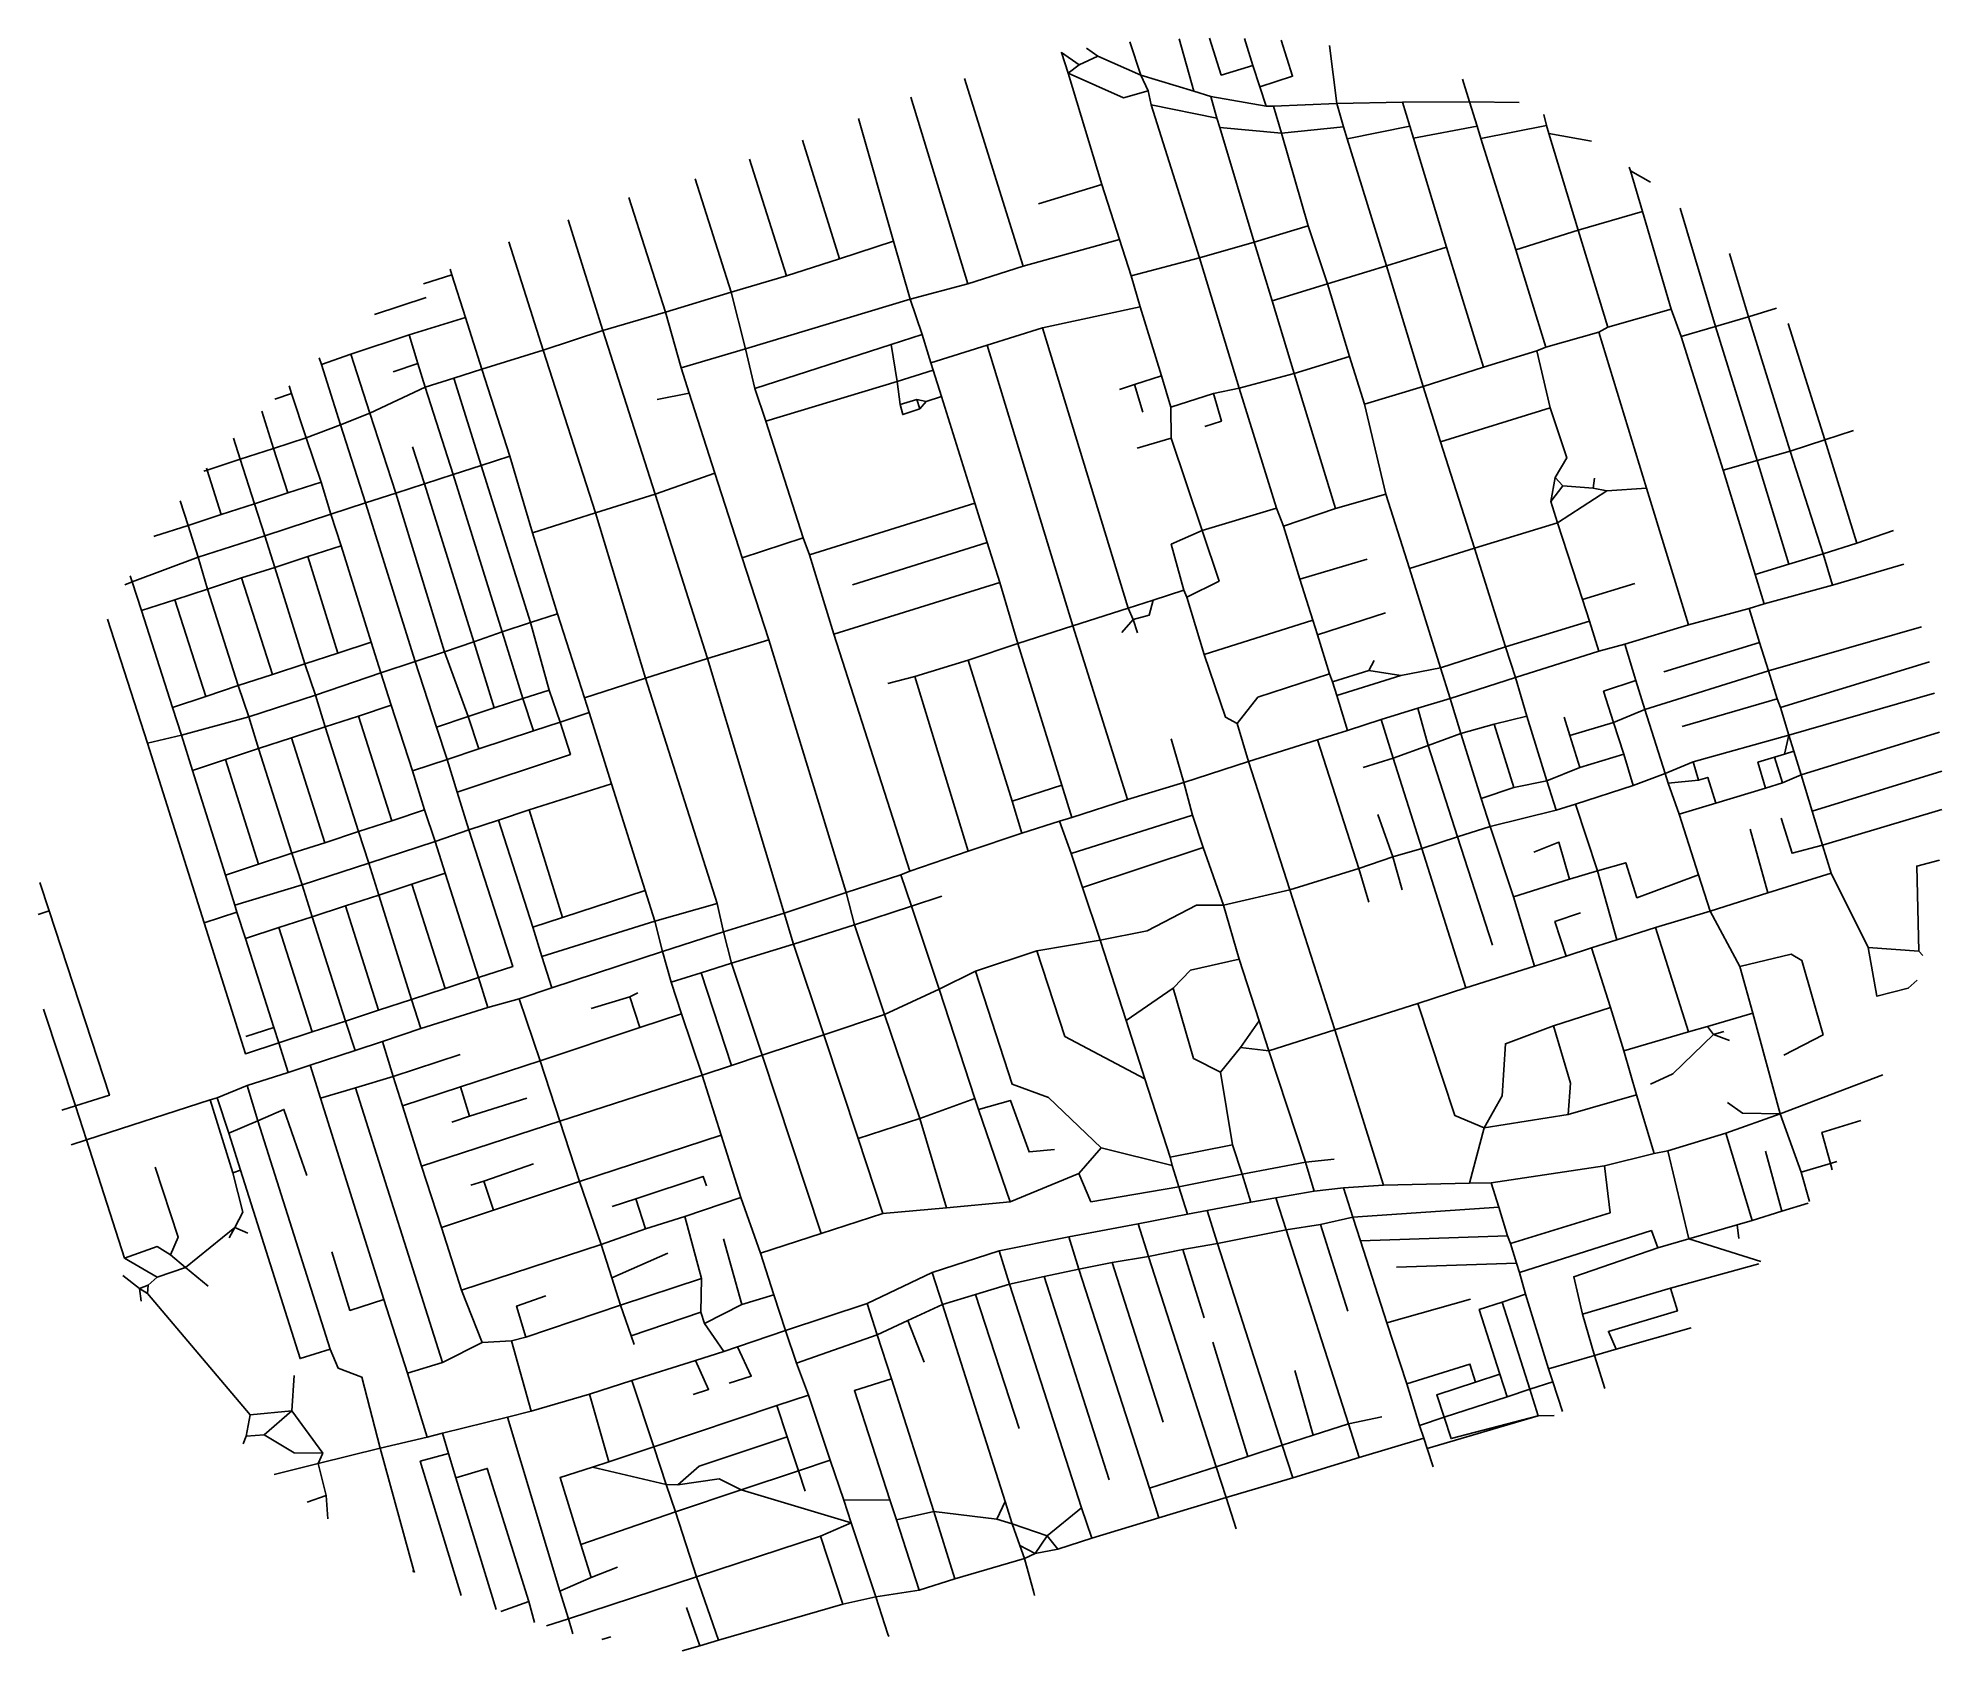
# Model space of a CAD drawing. Header units: metres. Extents: x 624596 to 627349, y 4836272 to 4838602.
import ezdxf

# ---------------------------------------------------------------- set-up
doc = ezdxf.new("R2010")
doc.units = ezdxf.units.M

msp = doc.modelspace()

# ---------------------------------------------------------------- linework, layer by layer
at = {"layer": 'ROADS'}
for points in [[(626267.1, 4838525.6), (626245.9, 4838601.1)], [(626289.9, 4838602.1), (626306.7, 4838548.6), (626352.5, 4838562.5)], [(626352.5, 4838562.5), (626340.6, 4838601.5)], [(626362.7, 4838531.7), (626409.9, 4838547.1), (626393.5, 4838599.3)], [(626075.9, 4838581.5), (626075.8, 4838581.8)], [(626085.4, 4838551.3), (626075.9, 4838581.5)], [(626101.6, 4838563.4), (626075.9, 4838581.5)], [(626101.6, 4838563.4), (626128.6, 4838576)], [(626128.6, 4838576), (626112.1, 4838587.7)], [(626190.6, 4838548.7), (626128.6, 4838576)], [(626190.6, 4838548.7), (626174.8, 4838596.7)], [(626474.1, 4838507.5), (626463.5, 4838591.4)], [(626020.5, 4838272.5), (625935.5, 4838543.7)], [(626085.4, 4838551.3), (626101.6, 4838563.4)], [(626134.2, 4838390.5), (626085.4, 4838551.3)], [(626201.1, 4838525.8), (626165.7, 4838515.9), (626085.4, 4838551.3)], [(626201.1, 4838525.8), (626190.6, 4838548.7)], [(626267.1, 4838525.6), (626190.6, 4838548.7)], [(626362.7, 4838531.7), (626352.5, 4838562.5)], [(626665.8, 4838510.1), (626655.5, 4838543)], [(625940.5, 4838247.1), (625858.1, 4838516.9)], [(626205.5, 4838505.6), (626201.1, 4838525.8)], [(626291.5, 4838517.7), (626267.1, 4838525.6)], [(626300.2, 4838486.2), (626291.5, 4838517.7)], [(626371.8, 4838503.7), (626291.5, 4838517.7)], [(626371.8, 4838503.7), (626362.7, 4838531.7)], [(626275.1, 4838284.7), (626205.5, 4838505.6)], [(626300.2, 4838486.2), (626205.5, 4838505.6)], [(626382.3, 4838503.6), (626371.8, 4838503.7)], [(626474.1, 4838507.5), (626382.3, 4838503.6)], [(626393.8, 4838464.9), (626382.3, 4838503.6)], [(626568.8, 4838509.4), (626474.1, 4838507.5)], [(626483.5, 4838473.8), (626474.1, 4838507.5)], [(626665.8, 4838510.1), (626568.8, 4838509.4)], [(626579.3, 4838474.9), (626568.8, 4838509.4)], [(626676.6, 4838475.1), (626665.8, 4838510.1)], [(626737.4, 4838508.9), (626665.8, 4838510.1)], [(626776.8, 4838475.8), (626773.2, 4838491.5)], [(625833, 4838308.8), (625782.5, 4838485.9)], [(626304.6, 4838472.9), (626300.2, 4838486.2)], [(626354.5, 4838307.2), (626304.6, 4838472.9)], [(626393.8, 4838464.9), (626304.6, 4838472.9)], [(626483.5, 4838473.8), (626393.8, 4838464.9)], [(626432.5, 4838330.7), (626393.8, 4838464.9)], [(626488.7, 4838456.7), (626483.5, 4838473.8)], [(626579.3, 4838474.9), (626488.7, 4838456.7)], [(626584.5, 4838457.7), (626579.3, 4838474.9)], [(626676.6, 4838475.1), (626584.5, 4838457.7)], [(626682.1, 4838457), (626676.6, 4838475.1)], [(626776.8, 4838475.8), (626682.1, 4838457)], [(626780.2, 4838464.5), (626776.8, 4838475.8)], [(626822.8, 4838324.5), (626780.2, 4838464.5)], [(626842, 4838453.4), (626780.2, 4838464.5)], [(625755, 4838283.1), (625701.4, 4838454.8)], [(626545.8, 4838272.9), (626488.7, 4838456.7)], [(626632.2, 4838300), (626584.5, 4838457.7)], [(626732.7, 4838296.1), (626682.1, 4838457)], [(625678.1, 4838258.7), (625624.7, 4838427.3)], [(626898.3, 4838410.4), (626896.7, 4838415.8)], [(626915.9, 4838351.4), (626898.3, 4838410.4)], [(626927.5, 4838394.1), (626898.3, 4838410.4)], [(625598.5, 4838234.9), (625546.4, 4838399)], [(626134.2, 4838390.5), (626042.8, 4838362.7)], [(626159.8, 4838311), (626134.2, 4838390.5)], [(625503.4, 4838206.1), (625450.4, 4838371.7)], [(626915.9, 4838351.4), (626822.8, 4838324.5)], [(626957.4, 4838210.3), (626915.9, 4838351.4)], [(627021.4, 4838185.5), (626970.4, 4838356.4)], [(625412.6, 4838179.8), (625362.6, 4838339.7)], [(626432.5, 4838330.7), (626354.5, 4838307.2)], [(626460.4, 4838246.9), (626432.5, 4838330.7)], [(626822.8, 4838324.5), (626732.7, 4838296.1)], [(626865.7, 4838184.4), (626822.8, 4838324.5)], [(625326.4, 4838151.4), (625276.8, 4838307.7)], [(625833, 4838308.8), (625755, 4838283.1)], [(625856.9, 4838224.8), (625833, 4838308.8)], [(626159.8, 4838311), (626020.5, 4838272.5)], [(626176.7, 4838258.6), (626159.8, 4838311)], [(626354.5, 4838307.2), (626275.1, 4838284.7)], [(626380.2, 4838222.4), (626354.5, 4838307.2)], [(626632.2, 4838300), (626545.8, 4838272.9)], [(626686.1, 4838126.4), (626632.2, 4838300)], [(626775.9, 4838155.6), (626732.7, 4838296.1)], [(625194.6, 4838259.9), (625192, 4838268.1)], [(625755, 4838283.1), (625678.1, 4838258.7)], [(626020.5, 4838272.5), (625940.5, 4838247.1)], [(626275.1, 4838284.7), (626176.7, 4838258.6)], [(626332.6, 4838096.3), (626275.1, 4838284.7)], [(626545.8, 4838272.9), (626460.4, 4838246.9)], [(626598.8, 4838098.8), (626545.8, 4838272.9)], [(627068.9, 4838199.4), (627041.6, 4838291)], [(625153.7, 4838246.9), (625194.6, 4838259.9)], [(625214.1, 4838198.4), (625194.6, 4838259.9)], [(625678.1, 4838258.7), (625598.5, 4838234.9)], [(625940.5, 4838247.1), (625856.9, 4838224.8)], [(626189.8, 4838213.8), (626176.7, 4838258.6)], [(626460.4, 4838246.9), (626380.2, 4838222.4)], [(626492.3, 4838141.8), (626460.4, 4838246.9)], [(625082.9, 4838202.5), (625157.5, 4838227.1)], [(625598.5, 4838234.9), (625503.4, 4838206.1)], [(625619, 4838153.3), (625598.5, 4838234.9)], [(625856.9, 4838224.8), (625619, 4838153.3)], [(625874.5, 4838174), (625856.9, 4838224.8)], [(626189.8, 4838213.8), (626048.4, 4838183.3)], [(626220.6, 4838114.2), (626189.8, 4838213.8)], [(626412.1, 4838117.4), (626380.2, 4838222.4)], [(627109.6, 4838211.8), (627068.9, 4838199.4)], [(625214.1, 4838198.4), (625132.6, 4838173.2)], [(625237.9, 4838123.5), (625214.1, 4838198.4)], [(625503.4, 4838206.1), (625412.6, 4838179.8)], [(625526.2, 4838125.5), (625503.4, 4838206.1)], [(626865.7, 4838184.4), (626852.5, 4838177.3)], [(626957.4, 4838210.3), (626865.7, 4838184.4)], [(626971.7, 4838171), (626957.4, 4838210.3)], [(627021.4, 4838185.5), (626971.7, 4838171)], [(627068.9, 4838199.4), (627021.4, 4838185.5)], [(627081.3, 4837991.8), (627021.4, 4838185.5)], [(627129, 4838005.4), (627068.9, 4838199.4)], [(627179.5, 4838021.7), (627126.5, 4838189.6)], [(625132.6, 4838173.2), (625048.4, 4838145.4)], [(625145.4, 4838132.1), (625132.6, 4838173.2)], [(625412.6, 4838179.8), (625326.4, 4838151.4)], [(625488.2, 4837942.9), (625412.6, 4838179.8)], [(625829.4, 4838159.5), (625632.4, 4838096)], [(625874.5, 4838174), (625829.4, 4838159.5)], [(625838.4, 4838105.7), (625829.4, 4838159.5)], [(625887.1, 4838133.1), (625874.5, 4838174)], [(625968.3, 4838158.3), (625887.1, 4838133.1)], [(626048.4, 4838183.3), (625968.3, 4838158.3)], [(626092, 4837752.6), (625968.3, 4838158.3)], [(626172.3, 4837778.5), (626048.4, 4838183.3)], [(626852.5, 4838177.3), (626775.9, 4838155.6)], [(626921.7, 4837951.7), (626852.5, 4838177.3)], [(627032.3, 4837977.9), (626971.7, 4838171)], [(625006, 4838130.5), (625002.8, 4838140.1)], [(625048.4, 4838145.4), (625006, 4838130.5)], [(625033.4, 4838043.4), (625006, 4838130.5)], [(625076, 4838060.1), (625048.4, 4838145.4)], [(625145.4, 4838132.1), (625109.8, 4838119.9)], [(625156, 4838097.7), (625145.4, 4838132.1)], [(625326.4, 4838151.4), (625237.9, 4838123.5)], [(625402.2, 4837916.1), (625326.4, 4838151.4)], [(625619, 4838153.3), (625526.2, 4838125.5)], [(625632.4, 4838096), (625619, 4838153.3)], [(625890.5, 4838122.1), (625887.1, 4838133.1)], [(626492.3, 4838141.8), (626412.1, 4838117.4)], [(626513.8, 4838073), (626492.3, 4838141.8)], [(626762.8, 4838150.2), (626686.1, 4838126.4)], [(626775.9, 4838155.6), (626762.8, 4838150.2)], [(626782.5, 4838067.8), (626762.8, 4838150.2)], [(625197.6, 4838110.8), (625156, 4838097.7)], [(625237.9, 4838123.5), (625197.6, 4838110.8)], [(625236.8, 4837984.3), (625197.6, 4838110.8)], [(625278.2, 4837997.8), (625237.9, 4838123.5)], [(625537.8, 4838089.2), (625526.2, 4838125.5)], [(625838.4, 4838105.7), (625648.6, 4838048.5)], [(625890.5, 4838122.1), (625838.4, 4838105.7)], [(625842.8, 4838072.9), (625838.4, 4838105.7)], [(625902.6, 4838084.1), (625890.5, 4838122.1)], [(626181.5, 4838101.6), (626159.6, 4838094.5)], [(626220.6, 4838114.2), (626181.5, 4838101.6)], [(626181.5, 4838101.6), (626193.5, 4838061.7)], [(626233.9, 4838068.7), (626220.6, 4838114.2)], [(626412.1, 4838117.4), (626332.6, 4838096.3)], [(626471.9, 4837922.5), (626412.1, 4838117.4)], [(626686.1, 4838126.4), (626598.8, 4838098.8)], [(624962.9, 4838088.5), (624938.8, 4838080.5)], [(624962.9, 4838088.5), (624959.2, 4838099.5)], [(624984.1, 4838024.3), (624962.9, 4838088.5)], [(625156, 4838097.7), (625076, 4838060.1)], [(625196.3, 4837971.5), (625156, 4838097.7)], [(625537.8, 4838089.2), (625491.2, 4838080.1)], [(625574.9, 4837973.6), (625537.8, 4838089.2)], [(625648.6, 4838048.5), (625632.4, 4838096)], [(625866.7, 4838079.9), (625842.8, 4838072.9)], [(625871, 4838066.2), (625866.7, 4838079.9)], [(625880.3, 4838077.2), (625866.7, 4838079.9)], [(625880.3, 4838077.2), (625871, 4838066.2)], [(625902.6, 4838084.1), (625880.3, 4838077.2)], [(625950.7, 4837930.1), (625902.6, 4838084.1)], [(626295.6, 4838088.7), (626233.9, 4838068.7)], [(626295.6, 4838088.7), (626307.1, 4838048.7), (626282.9, 4838041)], [(626332.6, 4838096.3), (626295.6, 4838088.7)], [(626386.6, 4837923), (626332.6, 4838096.3)], [(626598.8, 4838098.8), (626513.8, 4838073)], [(626623.5, 4838018.7), (626598.8, 4838098.8)], [(624936.8, 4838009.1), (624919.7, 4838063)], [(625076, 4838060.1), (625033.4, 4838043.4)], [(625113.6, 4837944.5), (625076, 4838060.1)], [(625702.6, 4837879.8), (625648.6, 4838048.5)], [(625871, 4838066.2), (625846.3, 4838058.2), (625842.8, 4838072.9)], [(626234.4, 4838023.8), (626233.9, 4838068.7)], [(626544.8, 4837943), (626513.8, 4838073)], [(626623.5, 4838018.7), (626782.5, 4838067.8)], [(626789.6, 4837967.2), (626806.2, 4837995.7), (626782.5, 4838067.8)], [(624888.6, 4837993.7), (624878.9, 4838024.2)], [(624984.1, 4838024.3), (624936.8, 4838009.1)], [(625033.4, 4838043.4), (624984.1, 4838024.3)], [(625005.4, 4837960.4), (624984.1, 4838024.3)], [(625069.6, 4837930.4), (625033.4, 4838043.4)], [(626234.4, 4838023.8), (626185, 4838009.6)], [(626279, 4837890.4), (626234.4, 4838023.8)], [(627179.5, 4838021.7), (627129, 4838005.4)], [(627220.6, 4838034.9), (627179.5, 4838021.7)], [(627225.4, 4837872.2), (627179.5, 4838021.7)], [(624888.6, 4837993.7), (624840.6, 4837977.9)], [(624936.8, 4838009.1), (624888.6, 4837993.7)], [(624909.2, 4837929.3), (624888.6, 4837993.7)], [(624957.2, 4837944.9), (624936.8, 4838009.1)], [(625155, 4837958), (625137.8, 4838011.6)], [(625278.2, 4837997.8), (625236.8, 4837984.3)], [(625311.3, 4837887), (625278.2, 4837997.8)], [(626672.9, 4837865), (626623.5, 4838018.7)], [(627081.3, 4837991.8), (627032.3, 4837977.9)], [(627129, 4838005.4), (627081.3, 4837991.8)], [(627127.4, 4837842.1), (627081.3, 4837991.8)], [(627176.9, 4837857), (627129, 4838005.4)], [(624840.6, 4837977.9), (624835.9, 4837976.4)], [(624840.6, 4837977.9), (624839.7, 4837980.7)], [(624860.9, 4837913.5), (624840.6, 4837977.9)], [(625196.3, 4837971.5), (625155, 4837958)], [(625236.8, 4837984.3), (625196.3, 4837971.5)], [(625267.4, 4837744), (625196.3, 4837971.5)], [(625308.1, 4837757.4), (625236.8, 4837984.3)], [(625488.2, 4837942.9), (625574.9, 4837973.6)], [(625614, 4837851.2), (625574.9, 4837973.6)], [(626783.2, 4837932.6), (626789.6, 4837967.2)], [(626800.4, 4837955.3), (626789.6, 4837967.2)], [(626844.3, 4837951.8), (626846.5, 4837966.3)], [(627078.8, 4837826.9), (627032.3, 4837977.9)], [(624957.2, 4837944.9), (624909.2, 4837929.3)], [(625005.4, 4837960.4), (624957.2, 4837944.9)], [(625019.4, 4837914.2), (625005.4, 4837960.4)], [(625113.6, 4837944.5), (625069.6, 4837930.4)], [(625155, 4837958), (625113.6, 4837944.5)], [(625183.7, 4837715.1), (625113.6, 4837944.5)], [(625226.2, 4837729.7), (625155, 4837958)], [(625402.2, 4837916.1), (625488.2, 4837942.9)], [(625564.3, 4837705.4), (625488.2, 4837942.9)], [(626544.8, 4837943), (626471.9, 4837922.5)], [(626578.7, 4837835.7), (626544.8, 4837943)], [(626783.2, 4837932.6), (626800.4, 4837955.3)], [(626793.1, 4837901.9), (626864.3, 4837948)], [(626800.4, 4837955.3), (626844.3, 4837951.8)], [(626844.3, 4837951.8), (626864.3, 4837948)], [(626864.3, 4837948), (626921.7, 4837951.7)], [(626982.2, 4837754.5), (626921.7, 4837951.7)], [(624813.1, 4837897.7), (624801.6, 4837933.4)], [(624860.9, 4837913.5), (624813.1, 4837897.7)], [(624909.2, 4837929.3), (624860.9, 4837913.5)], [(624924.1, 4837883.1), (624909.2, 4837929.3)], [(625019.4, 4837914.2), (624924.1, 4837883.1)], [(625069.6, 4837930.4), (625019.4, 4837914.2)], [(625034.6, 4837868.6), (625019.4, 4837914.2)], [(625141.7, 4837701.2), (625069.6, 4837930.4)], [(625311.3, 4837887), (625402.2, 4837916.1)], [(625474.5, 4837677.3), (625402.2, 4837916.1)], [(625950.7, 4837930.1), (625711.5, 4837855.5)], [(625968.5, 4837873.1), (625950.7, 4837930.1)], [(626386.6, 4837923), (626279, 4837890.4)], [(626396.9, 4837897), (626386.6, 4837923)], [(626471.9, 4837922.5), (626396.9, 4837897)], [(626793.1, 4837901.9), (626783.2, 4837932.6)], [(624763.7, 4837882.1), (624764.6, 4837882.3)], [(624764.6, 4837882.3), (624764.4, 4837883.1)], [(624764.6, 4837882.3), (624813.1, 4837897.7)], [(624827.6, 4837851.9), (624813.1, 4837897.7)], [(624924.1, 4837883.1), (624827.6, 4837851.9)], [(624938.6, 4837837.2), (624924.1, 4837883.1)], [(625347.2, 4837770.3), (625311.3, 4837887)], [(626252.5, 4837804.5), (626234.4, 4837870.7), (626279, 4837890.4)], [(626279, 4837890.4), (626303.6, 4837817.6), (626256.8, 4837794.2)], [(626420.4, 4837820.2), (626396.9, 4837897)], [(626793.1, 4837901.9), (626672.9, 4837865)], [(626829.1, 4837790.8), (626793.1, 4837901.9)], [(627278.6, 4837890.6), (627225.4, 4837872.2)], [(625034.6, 4837868.6), (624986.4, 4837852.8)], [(625077.8, 4837729), (625034.6, 4837868.6)], [(625702.6, 4837879.8), (625614, 4837851.2)], [(625711.5, 4837855.5), (625702.6, 4837879.8)], [(625746.6, 4837740.9), (625711.5, 4837855.5)], [(625968.5, 4837873.1), (625773.7, 4837812.3)], [(625986.5, 4837815.2), (625968.5, 4837873.1)], [(626672.9, 4837865), (626578.7, 4837835.7)], [(626717.8, 4837722.4), (626672.9, 4837865)], [(627176.9, 4837857), (627127.4, 4837842.1)], [(627225.4, 4837872.2), (627176.9, 4837857)], [(627190.6, 4837811.5), (627176.9, 4837857)], [(624827.6, 4837851.9), (624732.4, 4837816.5)], [(624841.4, 4837806), (624827.6, 4837851.9)], [(624938.6, 4837837.2), (624890.5, 4837822.3)], [(624986.4, 4837852.8), (624938.6, 4837837.2)], [(624981.9, 4837697.7), (624938.6, 4837837.2)], [(625029.8, 4837713.4), (624986.4, 4837852.8)], [(625652.8, 4837732.7), (625614, 4837851.2)], [(626420.4, 4837820.2), (626517.9, 4837849.3)], [(626623.5, 4837692.2), (626578.7, 4837835.7)], [(627127.4, 4837842.1), (627078.8, 4837826.9)], [(627091.5, 4837784.4), (627078.8, 4837826.9)], [(627293.6, 4837841.7), (627190.6, 4837811.5)], [(624721.7, 4837812), (624732.4, 4837816.5)], [(624732.4, 4837816.5), (624729.6, 4837825.2)], [(624745.8, 4837774.8), (624732.4, 4837816.5)], [(624841.4, 4837806), (624793.8, 4837790.4)], [(624890.5, 4837822.3), (624841.4, 4837806)], [(624885.8, 4837666.8), (624841.4, 4837806)], [(624935, 4837682.7), (624890.5, 4837822.3)], [(625986.5, 4837815.2), (625746.6, 4837740.9)], [(626012.8, 4837727.1), (625986.5, 4837815.2)], [(626252.5, 4837804.5), (626208.3, 4837790.1)], [(626256.8, 4837794.2), (626252.5, 4837804.5)], [(626439, 4837760.8), (626420.4, 4837820.2)], [(626829.1, 4837790.8), (626904.6, 4837814.2)], [(627190.6, 4837811.5), (627091.5, 4837784.4)], [(624793.8, 4837790.4), (624745.8, 4837774.8)], [(624790.9, 4837634.6), (624745.8, 4837774.8)], [(624839, 4837650.9), (624793.8, 4837790.4)], [(626172.3, 4837778.5), (626092, 4837752.6)], [(626208.3, 4837790.1), (626172.3, 4837778.5)], [(626172.3, 4837778.5), (626179.3, 4837761.9)], [(626179.3, 4837761.9), (626202.6, 4837768.1), (626208.3, 4837790.1)], [(626282.3, 4837711.5), (626256.8, 4837794.2)], [(626446.1, 4837740), (626544, 4837771.5)], [(626839.1, 4837759.5), (626829.1, 4837790.8)], [(627070, 4837778.1), (626982.2, 4837754.5)], [(627091.5, 4837784.4), (627070, 4837778.1)], [(627085, 4837728.8), (627070, 4837778.1)], [(624754.3, 4837583.4), (624696.8, 4837762.6)], [(625267.4, 4837744), (625226.2, 4837729.7)], [(625308.1, 4837757.4), (625267.4, 4837744)], [(625297.3, 4837647.7), (625267.4, 4837744)], [(625347.2, 4837770.3), (625308.1, 4837757.4)], [(625335, 4837659.8), (625308.1, 4837757.4)], [(625386.3, 4837648.6), (625347.2, 4837770.3)], [(626092, 4837752.6), (626012.8, 4837727.1)], [(626171.4, 4837502.1), (626092, 4837752.6)], [(626179.3, 4837761.9), (626162.9, 4837743.3)], [(626179.3, 4837761.9), (626185.9, 4837742.8)], [(626439, 4837760.8), (626282.3, 4837711.5)], [(626446.1, 4837740), (626439, 4837760.8)], [(626839.1, 4837759.5), (626717.8, 4837722.4)], [(626852.8, 4837716.3), (626839.1, 4837759.5)], [(626982.2, 4837754.5), (626890.1, 4837726.1)], [(627319.1, 4837751.2), (627097.7, 4837688)], [(625077.8, 4837729), (625029.8, 4837713.4)], [(625091.7, 4837684.7), (625077.8, 4837729)], [(625226.2, 4837729.7), (625183.7, 4837715.1)], [(625255.8, 4837634.3), (625226.2, 4837729.7)], [(625652.8, 4837732.7), (625564.3, 4837705.4)], [(625764.7, 4837367.5), (625652.8, 4837732.7)], [(625856.5, 4837398.1), (625746.6, 4837740.9)], [(626012.8, 4837727.1), (625940.8, 4837703.1)], [(626076.2, 4837522.6), (626012.8, 4837727.1)], [(626463.5, 4837683.6), (626446.1, 4837740)], [(626717.8, 4837722.4), (626623.5, 4837692.2)], [(626732.3, 4837678.2), (626717.8, 4837722.4)], [(626852.8, 4837716.3), (626732.3, 4837678.2)], [(626890.1, 4837726.1), (626852.8, 4837716.3)], [(626906, 4837673.7), (626890.1, 4837726.1)], [(627085, 4837728.8), (626946.6, 4837686.3)], [(627097.7, 4837688), (627085, 4837728.8)], [(624981.9, 4837697.7), (624935, 4837682.7)], [(625029.8, 4837713.4), (624981.9, 4837697.7)], [(624997.4, 4837652.7), (624981.9, 4837697.7)], [(625141.7, 4837701.2), (625091.7, 4837684.7)], [(625183.7, 4837715.1), (625141.7, 4837701.2)], [(625172.5, 4837606.3), (625141.7, 4837701.2)], [(625217.9, 4837622), (625183.7, 4837715.1)], [(625564.3, 4837705.4), (625474.5, 4837677.3)], [(625674.7, 4837337.8), (625564.3, 4837705.4)], [(625940.8, 4837703.1), (625863.7, 4837679.5)], [(626004.4, 4837499.6), (625940.8, 4837703.1)], [(626329.9, 4837611.5), (626312.7, 4837620.6), (626282.3, 4837711.5)], [(626520.3, 4837688.5), (626527.9, 4837702.6)], [(626623.5, 4837692.2), (626566.3, 4837681)], [(626637.5, 4837647.9), (626623.5, 4837692.2)], [(627330.6, 4837700.7), (627115.1, 4837634.7)], [(624885.8, 4837666.8), (624839, 4837650.9)], [(624935, 4837682.7), (624885.8, 4837666.8)], [(624901, 4837621.1), (624885.8, 4837666.8)], [(625091.7, 4837684.7), (624997.4, 4837652.7)], [(625106.9, 4837638), (625091.7, 4837684.7)], [(625474.5, 4837677.3), (625386.3, 4837648.6)], [(625578.1, 4837351.8), (625474.5, 4837677.3)], [(625863.7, 4837679.5), (625824.7, 4837669.4)], [(625941, 4837427.1), (625863.7, 4837679.5)], [(626463.5, 4837683.6), (626359.9, 4837649.7), (626329.9, 4837611.5)], [(626467.7, 4837672), (626463.5, 4837683.6)], [(626520.3, 4837688.5), (626467.7, 4837672)], [(626473.8, 4837652), (626467.7, 4837672)], [(626566.3, 4837681), (626473.8, 4837652)], [(626566.3, 4837681), (626520.3, 4837688.5)], [(626732.3, 4837678.2), (626637.5, 4837647.9)], [(626748.4, 4837622.5), (626732.3, 4837678.2)], [(626873.7, 4837612.9), (626859.4, 4837658.3), (626906, 4837673.7)], [(626919.1, 4837632), (626906, 4837673.7)], [(627097.7, 4837688), (626919.1, 4837632)], [(627110.5, 4837647.4), (627097.7, 4837688)], [(624839, 4837650.9), (624790.9, 4837634.6)], [(624803.8, 4837594.7), (624790.9, 4837634.6)], [(624997.4, 4837652.7), (624901, 4837621.1)], [(625011.6, 4837606.7), (624997.4, 4837652.7)], [(625106.9, 4837638), (625059.4, 4837622.5)], [(625137.8, 4837543.1), (625106.9, 4837638)], [(625255.8, 4837634.3), (625217.9, 4837622)], [(625297.3, 4837647.7), (625255.8, 4837634.3)], [(625297.3, 4837647.7), (625335, 4837659.8)], [(625312.4, 4837601.3), (625297.3, 4837647.7)], [(625350.9, 4837613.6), (625335, 4837659.8)], [(625392.8, 4837627.4), (625386.3, 4837648.6)], [(626489.3, 4837601.7), (626473.8, 4837652)], [(626591, 4837633.7), (626537.9, 4837617.5)], [(626637.5, 4837647.9), (626591, 4837633.7)], [(626605.8, 4837580.1), (626591, 4837633.7)], [(626653.3, 4837597.1), (626637.5, 4837647.9)], [(627110.5, 4837647.4), (626972.9, 4837607.3)], [(627115.1, 4837634.7), (627110.5, 4837647.4)], [(627127.5, 4837594.6), (627115.1, 4837634.7)], [(627338.1, 4837655.4), (627127.5, 4837594.6)], [(624901, 4837621.1), (624803.8, 4837594.7)], [(624914.8, 4837575.4), (624901, 4837621.1)], [(625011.6, 4837606.7), (624962.6, 4837590.9)], [(625059.4, 4837622.5), (625011.6, 4837606.7)], [(625059.7, 4837455.6), (625011.6, 4837606.7)], [(625107.7, 4837471), (625059.4, 4837622.5)], [(625217.9, 4837622), (625172.5, 4837606.3)], [(625187.5, 4837559.9), (625172.5, 4837606.3)], [(625350.9, 4837613.6), (625365.8, 4837567), (625202.1, 4837512.6)], [(625233.3, 4837575.1), (625217.9, 4837622)], [(625350.9, 4837613.6), (625312.4, 4837601.3)], [(625392.8, 4837627.4), (625350.9, 4837613.6)], [(625425.2, 4837524.7), (625392.8, 4837627.4)], [(626346.3, 4837556.6), (626329.9, 4837611.5)], [(626537.9, 4837617.5), (626489.3, 4837601.7)], [(626555.5, 4837561.7), (626537.9, 4837617.5)], [(626701.4, 4837610.7), (626653.3, 4837597.1)], [(626748.4, 4837622.5), (626701.4, 4837610.7)], [(626729.6, 4837519), (626701.4, 4837610.7)], [(626777.6, 4837529), (626748.4, 4837622.5)], [(626810.7, 4837594.3), (626802.5, 4837620.6)], [(626873.7, 4837612.9), (626810.7, 4837594.3)], [(626919.1, 4837632), (626873.7, 4837612.9)], [(626873.7, 4837612.9), (626888.6, 4837567.2)], [(626948.5, 4837539.5), (626919.1, 4837632)], [(624803.8, 4837594.7), (624754.3, 4837583.4)], [(624836.4, 4837323.6), (624754.3, 4837583.4)], [(624819.7, 4837543.7), (624803.8, 4837594.7)], [(624962.6, 4837590.9), (624914.8, 4837575.4)], [(625011.1, 4837439.4), (624962.6, 4837590.9)], [(625312.4, 4837601.3), (625233.3, 4837575.1)], [(626252.6, 4837526.5), (626234.5, 4837589.3)], [(626445.7, 4837588), (626346.3, 4837556.6)], [(626489.3, 4837601.7), (626445.7, 4837588)], [(626505.5, 4837402.3), (626445.7, 4837588)], [(626605.8, 4837580.1), (626555.5, 4837561.7)], [(626653.3, 4837597.1), (626605.8, 4837580.1)], [(626648.2, 4837447.7), (626605.8, 4837580.1)], [(626682.7, 4837503.2), (626653.3, 4837597.1)], [(626810.7, 4837594.3), (626825, 4837548)], [(627127.5, 4837594.6), (626988.9, 4837556.4)], [(627121, 4837567.4), (627127.5, 4837594.6)], [(627134.6, 4837571.5), (627127.5, 4837594.6)], [(627345, 4837599.1), (627144.9, 4837537.5)], [(624867.3, 4837559.5), (624819.7, 4837543.7)], [(624914.8, 4837575.4), (624867.3, 4837559.5)], [(624914.8, 4837408.4), (624867.3, 4837559.5)], [(624963.4, 4837424.5), (624914.8, 4837575.4)], [(625187.5, 4837559.9), (625137.8, 4837543.1)], [(625233.3, 4837575.1), (625187.5, 4837559.9)], [(625202.1, 4837512.6), (625187.5, 4837559.9)], [(626346.3, 4837556.6), (626252.6, 4837526.5)], [(626406, 4837371.3), (626346.3, 4837556.6)], [(626555.5, 4837561.7), (626512.1, 4837548.3)], [(626596.7, 4837431), (626555.5, 4837561.7)], [(626825, 4837548), (626888.6, 4837567.2)], [(626902.4, 4837521.9), (626888.6, 4837567.2)], [(626988.9, 4837556.4), (626948.5, 4837539.5)], [(626996.9, 4837530), (626988.9, 4837556.4)], [(627093.5, 4837518.4), (627082.6, 4837555.8), (627106.8, 4837563.1)], [(627106.8, 4837563.1), (627121, 4837567.4)], [(627118.3, 4837525.8), (627106.8, 4837563.1)], [(627121, 4837567.4), (627134.6, 4837571.5)], [(627144.9, 4837537.5), (627134.6, 4837571.5)], [(624867.1, 4837392.4), (624819.7, 4837543.7)], [(625155.2, 4837487.1), (625137.8, 4837543.1)], [(625425.2, 4837524.7), (625306.5, 4837486.7)], [(625474, 4837370.2), (625425.2, 4837524.7)], [(626252.6, 4837526.5), (626171.4, 4837502.1)], [(626265.3, 4837479.4), (626252.6, 4837526.5)], [(626777.6, 4837529), (626729.6, 4837519)], [(626777.6, 4837529), (626825, 4837548)], [(626790.8, 4837486.6), (626777.6, 4837529)], [(626948.5, 4837539.5), (626902.4, 4837521.9)], [(626953, 4837525.3), (626948.5, 4837539.5)], [(626996.9, 4837530), (626953, 4837525.3)], [(626968.9, 4837480.5), (626953, 4837525.3)], [(627021.7, 4837496.5), (627010.2, 4837533.7), (626996.9, 4837530)], [(627118.3, 4837525.8), (627093.5, 4837518.4)], [(627144.9, 4837537.5), (627118.3, 4837525.8)], [(627161, 4837484.9), (627144.9, 4837537.5)], [(627348.6, 4837542.7), (627161, 4837484.9)], [(625218.9, 4837458.2), (625202.1, 4837512.6)], [(626076.2, 4837522.6), (626004.4, 4837499.6)], [(626018.7, 4837453), (626004.4, 4837499.6)], [(626090.9, 4837475.8), (626076.2, 4837522.6)], [(626171.4, 4837502.1), (626090.9, 4837475.8)], [(626729.6, 4837519), (626682.7, 4837503.2)], [(626695.3, 4837462.9), (626682.7, 4837503.2)], [(626902.4, 4837521.9), (626819.1, 4837495.1)], [(627021.7, 4837496.5), (626968.9, 4837480.5)], [(627093.5, 4837518.4), (627021.7, 4837496.5)], [(625107.7, 4837471), (625059.7, 4837455.6)], [(625155.2, 4837487.1), (625107.7, 4837471)], [(625170.2, 4837441.3), (625155.2, 4837487.1)], [(625262.1, 4837472), (625218.9, 4837458.2)], [(625306.5, 4837486.7), (625262.1, 4837472)], [(625311.6, 4837317.6), (625262.1, 4837472)], [(625354.7, 4837331.3), (625306.5, 4837486.7)], [(626073.1, 4837470.5), (626018.7, 4837453)], [(626090.9, 4837475.8), (626073.1, 4837470.5)], [(626089.6, 4837423.7), (626073.1, 4837470.5)], [(626265.3, 4837479.4), (626089.6, 4837423.7)], [(626280.8, 4837432.6), (626265.3, 4837479.4)], [(626554.6, 4837418.9), (626533.3, 4837480.1)], [(626790.8, 4837486.6), (626695.3, 4837462.9)], [(626819.1, 4837495.1), (626790.8, 4837486.6)], [(626850.7, 4837398.9), (626819.1, 4837495.1)], [(626996.9, 4837392.9), (626968.9, 4837480.5)], [(627176, 4837435.7), (627131.9, 4837424.3), (627116.2, 4837475.1)], [(627176, 4837435.7), (627161, 4837484.9)], [(627348.5, 4837487.4), (627176, 4837435.7)], [(625059.7, 4837455.6), (625011.1, 4837439.4)], [(625074.4, 4837409.8), (625059.7, 4837455.6)], [(625170.2, 4837441.3), (625074.4, 4837409.8)], [(625218.9, 4837458.2), (625170.2, 4837441.3)], [(625184.9, 4837395.5), (625170.2, 4837441.3)], [(625232.9, 4837244.4), (625282.5, 4837260.3), (625218.9, 4837458.2)], [(626018.7, 4837453), (625941, 4837427.1)], [(626648.2, 4837447.7), (626596.7, 4837431)], [(626695.3, 4837462.9), (626648.2, 4837447.7)], [(626698.9, 4837291.3), (626648.2, 4837447.7)], [(626729.3, 4837361.4), (626695.3, 4837462.9)], [(627096.8, 4837367.2), (627071.5, 4837459.2)], [(624963.4, 4837424.5), (624914.8, 4837408.4)], [(625011.1, 4837439.4), (624963.4, 4837424.5)], [(624978.1, 4837378.7), (624963.4, 4837424.5)], [(625941, 4837427.1), (625856.5, 4837398.1)], [(626106.3, 4837374.6), (626089.6, 4837423.7)], [(626280.8, 4837432.6), (626106.3, 4837374.6)], [(626310, 4837349), (626280.8, 4837432.6)], [(626554.6, 4837418.9), (626505.5, 4837402.3)], [(626596.7, 4837431), (626554.6, 4837418.9)], [(626554.6, 4837418.9), (626568.1, 4837371.5)], [(626660.6, 4837229.5), (626596.7, 4837431)], [(626810.3, 4837386.7), (626795, 4837440.1), (626758.6, 4837425.8)], [(627188.3, 4837395.3), (627176, 4837435.7)], [(627315.2, 4837282.6), (627312.3, 4837405.7), (627344.9, 4837414.3)], [(624914.8, 4837408.4), (624867.1, 4837392.4)], [(624880.7, 4837349.1), (624867.1, 4837392.4)], [(625074.4, 4837409.8), (624978.1, 4837378.7)], [(625088.8, 4837363.6), (625074.4, 4837409.8)], [(625184.9, 4837395.5), (625136.8, 4837379.7)], [(625232.9, 4837244.4), (625184.9, 4837395.5)], [(625843.4, 4837393.2), (625764.7, 4837367.5)], [(625856.5, 4837398.1), (625843.4, 4837393.2)], [(625859, 4837347.8), (625843.4, 4837393.2)], [(626505.5, 4837402.3), (626406, 4837371.3)], [(626519.9, 4837353.3), (626505.5, 4837402.3)], [(626810.3, 4837386.7), (626729.3, 4837361.4)], [(626850.7, 4837398.9), (626810.3, 4837386.7)], [(626996.9, 4837392.9), (626907.7, 4837360), (626891.6, 4837410.5), (626850.7, 4837398.9)], [(626878.7, 4837299), (626850.7, 4837398.9)], [(627013.7, 4837340.6), (626996.9, 4837392.9)], [(627188.3, 4837395.3), (627096.8, 4837367.2)], [(627241.9, 4837288.2), (627188.3, 4837395.3)], [(624612.2, 4837341.1), (624598.8, 4837382)], [(624978.1, 4837378.7), (624880.7, 4837349.1)], [(624992.6, 4837332.5), (624978.1, 4837378.7)], [(625088.8, 4837363.6), (625040.6, 4837348.2)], [(625136.8, 4837379.7), (625088.8, 4837363.6)], [(625136.2, 4837212.9), (625088.8, 4837363.6)], [(625184.8, 4837228.9), (625136.8, 4837379.7)], [(625474, 4837370.2), (625354.7, 4837331.3)], [(625487.9, 4837325.9), (625474, 4837370.2)], [(625764.7, 4837367.5), (625674.7, 4837337.8)], [(625776.8, 4837320.8), (625764.7, 4837367.5)], [(625859, 4837347.8), (625902.7, 4837362.2)], [(626131.6, 4837298.8), (626106.3, 4837374.6)], [(626406, 4837371.3), (626310, 4837349)], [(626471.2, 4837168.8), (626406, 4837371.3)], [(626759.5, 4837260.9), (626729.3, 4837361.4)], [(627096.8, 4837367.2), (627013.7, 4837340.6)], [(624612.2, 4837341.1), (624596.3, 4837335.9)], [(624650.4, 4837059.2), (624699.5, 4837074.4), (624612.2, 4837341.1)], [(624883.9, 4837339.1), (624836.4, 4837323.6)], [(624883.9, 4837339.1), (624880.7, 4837349.1)], [(624896, 4837300.9), (624883.9, 4837339.1)], [(624992.6, 4837332.5), (624944.6, 4837316.8)], [(625040.6, 4837348.2), (624992.6, 4837332.5)], [(625040.7, 4837181.5), (624992.6, 4837332.5)], [(625088.7, 4837197.2), (625040.6, 4837348.2)], [(625354.7, 4837331.3), (625311.6, 4837317.6)], [(625578.1, 4837351.8), (625487.9, 4837325.9)], [(625587.3, 4837310.4), (625578.1, 4837351.8)], [(625674.7, 4837337.8), (625587.3, 4837310.4)], [(625688.3, 4837292.9), (625674.7, 4837337.8)], [(625859, 4837347.8), (625776.8, 4837320.8)], [(625898.8, 4837227.9), (625859, 4837347.8)], [(626310, 4837349), (626271, 4837349), (626199.9, 4837312.3), (626131.6, 4837298.8)], [(626332.6, 4837270.9), (626310, 4837349)], [(626805.4, 4837275.6), (626789.2, 4837325.4), (626826.2, 4837338)], [(627013.7, 4837340.6), (626934.6, 4837316.8)], [(627056.6, 4837260.5), (627013.7, 4837340.6)], [(624944.4, 4837150.3), (624896.1, 4837134.4), (624836.4, 4837323.6)], [(624944.6, 4837316.8), (624896, 4837300.9)], [(624992.4, 4837166), (624944.6, 4837316.8)], [(625324.6, 4837275), (625311.6, 4837317.6)], [(625487.9, 4837325.9), (625324.6, 4837275)], [(625498.8, 4837282.1), (625487.9, 4837325.9)], [(625587.3, 4837310.4), (625498.8, 4837282.1)], [(625598.8, 4837265.5), (625587.3, 4837310.4)], [(625776.8, 4837320.8), (625688.3, 4837292.9)], [(625819.9, 4837191), (625776.8, 4837320.8)], [(626934.6, 4837316.8), (626878.7, 4837299)], [(626982.3, 4837166), (626934.6, 4837316.8)], [(624937, 4837172.5), (624896, 4837300.9)], [(625498.8, 4837282.1), (625339.2, 4837229.6)], [(625511.5, 4837237.7), (625498.8, 4837282.1)], [(625688.3, 4837292.9), (625598.8, 4837265.5)], [(625732.3, 4837161.8), (625688.3, 4837292.9)], [(626040, 4837283.2), (625951.3, 4837253.9)], [(626131.6, 4837298.8), (626040, 4837283.2)], [(626196.1, 4837098.3), (626080.5, 4837159.4), (626040, 4837283.2)], [(626169.4, 4837182.6), (626131.6, 4837298.8)], [(626841.9, 4837287.3), (626805.4, 4837275.6)], [(626878.7, 4837299), (626841.9, 4837287.3)], [(626869.6, 4837201.4), (626841.9, 4837287.3)], [(627120.3, 4837132.2), (627176.8, 4837161.6), (627146.3, 4837269.4), (627130.6, 4837278.2), (627056.6, 4837260.5)], [(627312.9, 4837241), (627299.9, 4837229), (627254.6, 4837217.6), (627241.9, 4837288.2)], [(627315.2, 4837282.6), (627241.9, 4837288.2)], [(627321.2, 4837276.3), (627315.2, 4837282.6)], [(625339.2, 4837229.6), (625324.6, 4837275)], [(625554.9, 4837251.4), (625511.5, 4837237.7)], [(625598.8, 4837265.5), (625554.9, 4837251.4)], [(625599, 4837117.7), (625554.9, 4837251.4)], [(625643.2, 4837132.2), (625598.8, 4837265.5)], [(625951.3, 4837253.9), (625898.8, 4837227.9)], [(626133.1, 4836998.7), (626057.2, 4837071.1), (626004.5, 4837090.4), (625951.3, 4837253.9)], [(626332.6, 4837270.9), (626262.4, 4837255.1), (626237.1, 4837229.4)], [(626361.6, 4837181.9), (626332.6, 4837270.9)], [(626759.5, 4837260.9), (626660.6, 4837229.5)], [(626805.4, 4837275.6), (626759.5, 4837260.9)], [(627075.1, 4837193), (627056.6, 4837260.5)], [(625184.8, 4837228.9), (625136.2, 4837212.9)], [(625232.9, 4837244.4), (625184.8, 4837228.9)], [(625246.7, 4837201.5), (625232.9, 4837244.4)], [(625339.2, 4837229.6), (625291.6, 4837214)], [(625451.6, 4837216.8), (625463.2, 4837222.5)], [(625526.4, 4837191.9), (625511.5, 4837237.7)], [(625898.8, 4837227.9), (625819.9, 4837191)], [(625950.5, 4837069.7), (625898.8, 4837227.9)], [(626237.1, 4837229.4), (626169.4, 4837182.6)], [(626305.7, 4837107.6), (626266.9, 4837127.7), (626237.1, 4837229.4)], [(626660.6, 4837229.5), (626590.9, 4837207)], [(624650.4, 4837059.2), (624604.3, 4837198.9)], [(625088.7, 4837197.2), (625040.7, 4837181.5)], [(625136.2, 4837212.9), (625088.7, 4837197.2)], [(625149.9, 4837170.9), (625136.2, 4837212.9)], [(625246.7, 4837201.5), (625149.9, 4837170.9)], [(625291.6, 4837214), (625246.7, 4837201.5)], [(625322.4, 4837124.4), (625291.6, 4837214)], [(625451.6, 4837216.8), (625396, 4837199.7)], [(625466.4, 4837172.4), (625451.6, 4837216.8)], [(626590.9, 4837207), (626471.2, 4837168.8)], [(626687.1, 4837027.3), (626644.3, 4837045.2), (626590.9, 4837207)], [(626786.9, 4837174.8), (626869.6, 4837201.4)], [(626888.7, 4837138.9), (626869.6, 4837201.4)], [(624937, 4837172.5), (624896.7, 4837159.6)], [(624944.4, 4837150.3), (624937, 4837172.5)], [(624992.4, 4837166), (624944.4, 4837150.3)], [(625040.7, 4837181.5), (624992.4, 4837166)], [(625054.7, 4837139.3), (625040.7, 4837181.5)], [(625149.9, 4837170.9), (625094.4, 4837152.1)], [(625466.4, 4837172.4), (625322.4, 4837124.4)], [(625526.4, 4837191.9), (625466.4, 4837172.4)], [(625556.4, 4837103.7), (625526.4, 4837191.9)], [(625819.9, 4837191), (625732.3, 4837161.8)], [(625870.9, 4837040.8), (625819.9, 4837191)], [(626196.1, 4837098.3), (626169.4, 4837182.6)], [(626334.5, 4837143.6), (626361.6, 4837181.9)], [(626375.6, 4837138.9), (626361.6, 4837181.9)], [(626471.2, 4837168.8), (626375.6, 4837138.9)], [(626541.5, 4836944.7), (626471.2, 4837168.8)], [(626687.1, 4837027.3), (626713.1, 4837073.6), (626717.6, 4837148.9), (626786.9, 4837174.8)], [(626808.5, 4837046.7), (626811.5, 4837091.8), (626786.9, 4837174.8)], [(626982.3, 4837166), (626888.7, 4837138.9)], [(627009.9, 4837174), (626982.3, 4837166)], [(627075.1, 4837193), (627009.9, 4837174)], [(627009.9, 4837174), (627018.5, 4837162.3)], [(627018.5, 4837162.3), (627033.4, 4837166.5)], [(627114.7, 4837047.4), (627075.1, 4837193)], [(624957.8, 4837107.4), (624944.4, 4837150.3)], [(625054.7, 4837139.3), (624989.9, 4837117.8)], [(625094.4, 4837152.1), (625054.7, 4837139.3)], [(625109.9, 4837101.7), (625094.4, 4837152.1)], [(625732.3, 4837161.8), (625643.2, 4837132.2)], [(625781.8, 4837011.8), (625732.3, 4837161.8)], [(626305.7, 4837107.6), (626334.5, 4837143.6)], [(626375.6, 4837138.9), (626334.5, 4837143.6)], [(626428.4, 4836977.6), (626375.6, 4837138.9)], [(626906.9, 4837075.1), (626888.7, 4837138.9)], [(627018.5, 4837162.3), (626959.8, 4837105.3), (626927.2, 4837090.3)], [(627018.5, 4837162.3), (627041.5, 4837153.7)], [(624989.9, 4837117.8), (624957.8, 4837107.4)], [(625004.5, 4837070.1), (624989.9, 4837117.8)], [(625109.9, 4837101.7), (625206.3, 4837133.6)], [(625322.4, 4837124.4), (625206.8, 4837086.5)], [(625350.4, 4837037.1), (625322.4, 4837124.4)], [(625599, 4837117.7), (625556.4, 4837103.7)], [(625643.2, 4837132.2), (625599, 4837117.7)], [(625728.3, 4836874.8), (625643.2, 4837132.2)], [(624898.5, 4837088.4), (624855.3, 4837070.9)], [(624957.8, 4837107.4), (624898.5, 4837088.4)], [(624914.2, 4837037.7), (624898.5, 4837088.4)], [(625055.1, 4837085.2), (625004.5, 4837070.1)], [(625109.9, 4837101.7), (625055.1, 4837085.2)], [(625180.8, 4836688.2), (625055.1, 4837085.2)], [(625123.2, 4837059), (625109.9, 4837101.7)], [(625206.8, 4837086.5), (625123.2, 4837059)], [(625206.8, 4837086.5), (625220.1, 4837044.2)], [(625556.4, 4837103.7), (625350.4, 4837037.1)], [(625584, 4837016.6), (625556.4, 4837103.7)], [(626232.8, 4836985.1), (626196.1, 4837098.3)], [(626322.9, 4837002.6), (626305.7, 4837107.6)], [(627263, 4837104), (627114.7, 4837047.4)], [(624650.4, 4837059.2), (624630.8, 4837052.8)], [(624666.5, 4837009.9), (624650.4, 4837059.2)], [(624845.2, 4837067.7), (624666.5, 4837009.9)], [(624855.3, 4837070.9), (624845.2, 4837067.7)], [(624845.2, 4837067.7), (624877.9, 4836962.4)], [(624872.1, 4837019.8), (624855.3, 4837070.9)], [(625096.4, 4836779.3), (625004.5, 4837070.1)], [(625150.6, 4836972.2), (625123.2, 4837059)], [(625220.1, 4837044.2), (625302.9, 4837070.5)], [(625950.5, 4837069.7), (625870.9, 4837040.8)], [(625955.7, 4837054), (625950.5, 4837069.7)], [(625955.7, 4837054), (626002.1, 4837067.1), (626028.9, 4836992.5), (626065.8, 4836996.3)], [(626906.9, 4837075.1), (626808.5, 4837046.7)], [(626932.7, 4836990.5), (626906.9, 4837075.1)], [(627114.7, 4837047.4), (627060.1, 4837048.8), (627038.8, 4837064.1)], [(624872.1, 4837019.8), (624914.2, 4837037.7)], [(624914.2, 4837037.7), (624951.7, 4837053.9), (624985, 4836958.3)], [(625018.4, 4836707.6), (624914.2, 4837037.7)], [(625350.4, 4837037.1), (625150.6, 4836972.2)], [(625220.1, 4837044.2), (625194.5, 4837035.4)], [(625379.2, 4836950), (625350.4, 4837037.1)], [(625870.9, 4837040.8), (625781.8, 4837011.8)], [(625909.6, 4836911.9), (625870.9, 4837040.8)], [(626001.6, 4836920.6), (625955.7, 4837054)], [(626808.5, 4837046.7), (626687.1, 4837027.3)], [(627114.7, 4837047.4), (627036.1, 4837019.5)], [(627145.2, 4836963.5), (627114.7, 4837047.4)], [(627187.4, 4836975.7), (627174.8, 4837020.7), (627231.3, 4837038)], [(624666.5, 4837009.9), (624644.2, 4837002.8)], [(624721.5, 4836838.9), (624666.5, 4837009.9)], [(624889, 4836966.1), (624872.1, 4837019.8)], [(625584, 4837016.6), (625379.2, 4836950)], [(625612.5, 4836926.6), (625584, 4837016.6)], [(625817.5, 4836903.7), (625781.8, 4837011.8)], [(626322.9, 4837002.6), (626232.8, 4836985.1)], [(626337.1, 4836960.6), (626322.9, 4837002.6)], [(626665.5, 4836947.5), (626687.1, 4837027.3)], [(627036.1, 4837019.5), (626952.2, 4836994)], [(627074.5, 4836893.6), (627036.1, 4837019.5)], [(625240.8, 4836950.5), (625312.3, 4836975.4)], [(626133.1, 4836998.7), (626101.1, 4836961.6)], [(626236, 4836973.1), (626133.1, 4836998.7)], [(626236, 4836973.1), (626232.8, 4836985.1)], [(626245.4, 4836942.3), (626236, 4836973.1)], [(626428.4, 4836977.6), (626337.1, 4836960.6)], [(626428.4, 4836977.6), (626469.8, 4836982.3)], [(626441, 4836936), (626428.4, 4836977.6)], [(626932.7, 4836990.5), (626860.6, 4836972.5)], [(626952.2, 4836994), (626932.7, 4836990.5)], [(626982.8, 4836866.9), (626952.2, 4836994)], [(627117.2, 4836907), (627093.4, 4836993.9)], [(627187.4, 4836975.7), (627145.2, 4836963.5)], [(627196.9, 4836978.6), (627187.4, 4836975.7)], [(627189.9, 4836966.6), (627187.4, 4836975.7)], [(624787.8, 4836844.1), (624798.8, 4836869.4), (624765.8, 4836970.7)], [(624877.9, 4836962.4), (624889, 4836966.1)], [(624877.9, 4836962.4), (624892.2, 4836905.3), (624880.8, 4836883.4)], [(625018.4, 4836707.6), (624975.2, 4836693.9), (624889, 4836966.1)], [(625179.3, 4836883.3), (625150.6, 4836972.2)], [(625240.8, 4836950.5), (625222, 4836944.6)], [(625254.7, 4836908.5), (625240.8, 4836950.5)], [(625379.2, 4836950), (625254.7, 4836908.5)], [(625410.6, 4836859), (625379.2, 4836950)], [(625460.5, 4836924.9), (625557.8, 4836957.2), (625562.4, 4836943.8)], [(626101.1, 4836961.6), (626001.6, 4836920.6)], [(626245.4, 4836942.3), (626118.4, 4836920.6), (626101.1, 4836961.6)], [(626337.1, 4836960.6), (626245.4, 4836942.3)], [(626349.7, 4836919.8), (626337.1, 4836960.6)], [(626665.5, 4836947.5), (626541.5, 4836944.7)], [(626697.1, 4836947.9), (626665.5, 4836947.5)], [(626860.6, 4836972.5), (626697.1, 4836947.9)], [(626707.9, 4836912.7), (626697.1, 4836947.9)], [(626860.6, 4836972.5), (626868.9, 4836904.7), (626724.9, 4836860.4)], [(627157.3, 4836921.1), (627145.2, 4836963.5)], [(625460.5, 4836924.9), (625426.2, 4836913.7)], [(625474.4, 4836881.3), (625460.5, 4836924.9)], [(625612.5, 4836926.6), (625531.5, 4836899.5)], [(625640.7, 4836846.3), (625612.5, 4836926.6)], [(626001.6, 4836920.6), (625909.6, 4836911.9)], [(626258, 4836902.7), (626245.4, 4836942.3)], [(626349.7, 4836919.8), (626286.3, 4836908)], [(626385.9, 4836926.4), (626349.7, 4836919.8)], [(626441, 4836936), (626385.9, 4836926.4)], [(626400.4, 4836880.2), (626385.9, 4836926.4)], [(626483.4, 4836940.8), (626441, 4836936)], [(626541.5, 4836944.7), (626483.4, 4836940.8)], [(626497, 4836898.1), (626483.4, 4836940.8)], [(627155.4, 4836918.4), (627117.2, 4836907)], [(625254.7, 4836908.5), (625179.3, 4836883.3)], [(625531.5, 4836899.5), (625474.4, 4836881.3)], [(625555.3, 4836809.7), (625531.5, 4836899.5)], [(625817.5, 4836903.7), (625728.3, 4836874.8)], [(625909.6, 4836911.9), (625817.5, 4836903.7)], [(626258, 4836902.7), (626186.8, 4836888.7)], [(626286.3, 4836908), (626258, 4836902.7)], [(626301.3, 4836860.2), (626286.3, 4836908)], [(626497, 4836898.1), (626450.2, 4836887.9)], [(626707.9, 4836912.7), (626497, 4836898.1)], [(626508, 4836864.2), (626497, 4836898.1)], [(626720.7, 4836871.4), (626707.9, 4836912.7)], [(627074.5, 4836893.6), (627052.7, 4836887.3)], [(627117.2, 4836907), (627074.5, 4836893.6)], [(624809.6, 4836825.7), (624880.8, 4836883.4)], [(624880.8, 4836883.4), (624872.6, 4836868.4)], [(624880.8, 4836883.4), (624899.4, 4836875.4)], [(625208.3, 4836792.7), (625179.3, 4836883.3)], [(625474.4, 4836881.3), (625410.6, 4836859)], [(625613.7, 4836772.3), (625587.3, 4836867)], [(625728.3, 4836874.8), (625640.7, 4836846.3)], [(626086.5, 4836869.7), (625985.7, 4836849.6)], [(626186.8, 4836888.7), (626086.5, 4836869.7)], [(626101, 4836823.1), (626086.5, 4836869.7)], [(626201.6, 4836841.7), (626186.8, 4836888.7)], [(626400.4, 4836880.2), (626301.3, 4836860.2)], [(626450.2, 4836887.9), (626400.4, 4836880.2)], [(626490.7, 4836599.7), (626400.4, 4836880.2)], [(626450.2, 4836887.9), (626489.9, 4836762.3)], [(626720.7, 4836871.4), (626508, 4836864.2)], [(626546.3, 4836745.4), (626508, 4836864.2)], [(626724.9, 4836860.4), (626720.7, 4836871.4)], [(626937.7, 4836853.9), (626928.6, 4836879), (626738.1, 4836818.3)], [(626982.8, 4836866.9), (626937.7, 4836853.9)], [(627052.7, 4836887.3), (626982.8, 4836866.9)], [(627086.6, 4836834.4), (626982.8, 4836866.9)], [(627052.7, 4836887.3), (627054.8, 4836867.3)], [(624787.8, 4836844.1), (624768.6, 4836855.7), (624721.5, 4836838.9)], [(624768.4, 4836811.5), (624721.5, 4836838.9)], [(624809.6, 4836825.7), (624787.8, 4836844.1)], [(625096.4, 4836779.3), (625047.2, 4836763.6), (625021.2, 4836848.2)], [(625410.6, 4836859), (625208.3, 4836792.7)], [(625425.6, 4836810.4), (625410.6, 4836859)], [(625425.6, 4836810.4), (625506.6, 4836846.1)], [(625660.2, 4836786.3), (625640.7, 4836846.3)], [(625985.7, 4836849.6), (625889, 4836818.3)], [(626000.6, 4836801.7), (625985.7, 4836849.6)], [(626201.6, 4836841.7), (626149.3, 4836833)], [(626251.2, 4836851.4), (626201.6, 4836841.7)], [(626299.5, 4836537.5), (626201.6, 4836841.7)], [(626301.3, 4836860.2), (626251.2, 4836851.4)], [(626251.2, 4836851.4), (626282, 4836752.8)], [(626395, 4836568.9), (626301.3, 4836860.2)], [(626733.7, 4836831.8), (626724.9, 4836860.4)], [(626937.7, 4836853.9), (626816.4, 4836812.3), (626829.2, 4836758.1)], [(624743.1, 4836795.1), (624718.7, 4836814.1)], [(624755.6, 4836800), (624768.4, 4836811.5)], [(624809.6, 4836825.7), (624768.4, 4836811.5)], [(624842.3, 4836798.7), (624809.6, 4836825.7)], [(625438.5, 4836771.1), (625425.6, 4836810.4)], [(625555.3, 4836809.7), (625438.5, 4836771.1)], [(625554.4, 4836760.8), (625555.3, 4836809.7)], [(625889, 4836818.3), (625794.8, 4836773.6)], [(625903.7, 4836771.9), (625889, 4836818.3)], [(626050.9, 4836812.7), (626000.6, 4836801.7)], [(626101, 4836823.1), (626050.9, 4836812.7)], [(626050.9, 4836812.7), (626144.8, 4836518.9)], [(626149.3, 4836833), (626101, 4836823.1)], [(626203, 4836506.8), (626101, 4836823.1)], [(626149.3, 4836833), (626222.9, 4836601.9)], [(626733.7, 4836831.8), (626559.9, 4836826.2)], [(626738.1, 4836818.3), (626733.7, 4836831.8)], [(626746.5, 4836786.8), (626738.1, 4836818.3)], [(627083.7, 4836831), (626956.3, 4836795.6)], [(624743.1, 4836795.1), (624755.6, 4836800)], [(624745.2, 4836776.7), (624743.1, 4836795.1)], [(624754.3, 4836787.8), (624743.1, 4836795.1)], [(624754.3, 4836787.8), (624755.6, 4836800)], [(624902.8, 4836612.8), (624754.3, 4836787.8)], [(625238.2, 4836717.3), (625208.3, 4836792.7)], [(625301.6, 4836725), (625288.1, 4836769.7), (625330.6, 4836784.7)], [(625660.2, 4836786.3), (625613.7, 4836772.3)], [(625677, 4836734.5), (625660.2, 4836786.3)], [(625951.5, 4836786.7), (625903.7, 4836771.9)], [(626000.6, 4836801.7), (625951.5, 4836786.7)], [(625951.5, 4836786.7), (626014.5, 4836592.8)], [(626104.8, 4836478.2), (626000.6, 4836801.7)], [(626712.7, 4836775.6), (626746.5, 4836786.8)], [(626779.9, 4836679.3), (626746.5, 4836786.8)], [(626956.3, 4836795.6), (626829.2, 4836758.1)], [(626877.6, 4836707.4), (626866.5, 4836733.2), (626966.2, 4836762.8), (626956.3, 4836795.6)], [(625130.3, 4836672.9), (625096.4, 4836779.3)], [(625438.5, 4836771.1), (625301.6, 4836725)], [(625453.8, 4836726.7), (625438.5, 4836771.1)], [(625554.4, 4836760.8), (625453.8, 4836726.7)], [(625559.6, 4836744.7), (625554.4, 4836760.8)], [(625613.7, 4836772.3), (625559.6, 4836744.7)], [(625794.8, 4836773.6), (625677, 4836734.5)], [(625809.4, 4836728.5), (625794.8, 4836773.6)], [(625903.7, 4836771.9), (625853.7, 4836748.9)], [(625994.4, 4836487.2), (625903.7, 4836771.9)], [(626667.1, 4836779.7), (626546.3, 4836745.4)], [(626709.7, 4836671.6), (626679.8, 4836764.8), (626712.7, 4836775.6)], [(626752.8, 4836649.6), (626712.7, 4836775.6)], [(626829.2, 4836758.1), (626846.3, 4836698.4)], [(625458.1, 4836714.4), (625453.8, 4836726.7)], [(625587.6, 4836704.2), (625559.6, 4836744.7)], [(625677, 4836734.5), (625607.6, 4836711)], [(625692.8, 4836687.4), (625677, 4836734.5)], [(625809.4, 4836728.5), (625692.8, 4836687.4)], [(625853.7, 4836748.9), (625809.4, 4836728.5)], [(625830, 4836664.9), (625809.4, 4836728.5)], [(625853.7, 4836748.9), (625877.3, 4836689)], [(626574.9, 4836657.3), (626546.3, 4836745.4)], [(626986.2, 4836738.2), (626877.6, 4836707.4)], [(625090.8, 4836564.3), (625064.3, 4836667.3), (625030.1, 4836680.3), (625018.4, 4836707.6)], [(625238.2, 4836717.3), (625180.8, 4836688.2)], [(625280.7, 4836719.5), (625238.2, 4836717.3)], [(625301.6, 4836725), (625280.7, 4836719.5)], [(625309.4, 4836618), (625280.7, 4836719.5)], [(625587.6, 4836704.2), (625546.5, 4836691.1)], [(625607.6, 4836711), (625587.6, 4836704.2)], [(625607.6, 4836711), (625627.3, 4836668.7), (625595.2, 4836658.6)], [(626345.3, 4836552.6), (626294.7, 4836717.5)], [(626846.3, 4836698.4), (626779.9, 4836679.3)], [(626877.6, 4836707.4), (626846.3, 4836698.4)], [(626846.3, 4836698.4), (626861.1, 4836650.9)], [(625180.8, 4836688.2), (625130.3, 4836672.9)], [(625158.9, 4836580.3), (625130.3, 4836672.9)], [(625546.5, 4836691.1), (625454.9, 4836662.1)], [(625546.5, 4836691.1), (625565.7, 4836649.3), (625543.2, 4836642)], [(625710.2, 4836641), (625692.8, 4836687.4)], [(626439.5, 4836583.5), (626413.2, 4836676.7)], [(626574.9, 4836657.3), (626666.3, 4836685.9), (626674.3, 4836660)], [(626709.7, 4836671.6), (626674.3, 4836660)], [(626720.2, 4836638.9), (626709.7, 4836671.6)], [(626786, 4836660.4), (626779.9, 4836679.3)], [(624963.1, 4836618.4), (624966.6, 4836669.4)], [(625454.9, 4836662.1), (625393.3, 4836642.4)], [(625486.4, 4836566.5), (625454.9, 4836662.1)], [(625827.9, 4836489.7), (625776.4, 4836647.7), (625830, 4836664.9)], [(625891.2, 4836472.8), (625830, 4836664.9)], [(626593.5, 4836597.4), (626574.9, 4836657.3)], [(626629.2, 4836609.1), (626618.3, 4836641.8), (626674.3, 4836660)], [(626752.8, 4836649.6), (626720.2, 4836638.9)], [(626786, 4836660.4), (626752.8, 4836649.6)], [(626752.8, 4836649.6), (626764.9, 4836611)], [(626799.9, 4836617.3), (626786, 4836660.4)], [(624902.8, 4836612.8), (624963.1, 4836618.4)], [(624923.3, 4836583.9), (624963.1, 4836618.4)], [(625008.1, 4836557.1), (624963.1, 4836618.4)], [(625309.4, 4836618), (625275, 4836609.5)], [(625393.3, 4836642.4), (625309.4, 4836618)], [(625393.3, 4836642.4), (625421.3, 4836544.9)], [(625664.1, 4836626), (625486.4, 4836566.5)], [(625710.2, 4836641), (625664.1, 4836626)], [(625679.3, 4836580.9), (625664.1, 4836626)], [(625741.5, 4836547.1), (625710.2, 4836641)], [(626720.2, 4836638.9), (626629.2, 4836609.1)], [(624897.2, 4836581.7), (624902.8, 4836612.8)], [(625275, 4836609.5), (625181.2, 4836586)], [(625350.8, 4836357.7), (625275, 4836609.5)], [(626439.5, 4836583.5), (626490.7, 4836599.7)], [(626490.7, 4836599.7), (626539, 4836609.8)], [(626506, 4836551.1), (626490.7, 4836599.7)], [(626629.2, 4836609.1), (626593.5, 4836597.4)], [(626599.5, 4836579), (626593.5, 4836597.4)], [(626604.4, 4836564.2), (626764.9, 4836611)], [(626764.9, 4836611), (626639, 4836578.3), (626629.2, 4836609.1)], [(626764.9, 4836611), (626788.2, 4836611.6)], [(624892.8, 4836570.7), (624897.2, 4836581.7)], [(624897.2, 4836581.7), (624923.3, 4836583.9)], [(625008.1, 4836557.1), (624966.6, 4836557.7), (624923.3, 4836583.9)], [(625090.8, 4836564.3), (625001.3, 4836542.3)], [(625158.9, 4836580.3), (625090.8, 4836564.3)], [(625139.6, 4836387.1), (625090.8, 4836564.3)], [(625181.2, 4836586), (625158.9, 4836580.3)], [(625189.6, 4836556.9), (625181.2, 4836586)], [(625486.4, 4836566.5), (625421.3, 4836544.9)], [(625504.4, 4836512.1), (625486.4, 4836566.5)], [(625679.3, 4836580.9), (625552.1, 4836538.3), (625521, 4836511.7)], [(625695.7, 4836531.8), (625679.3, 4836580.9)], [(626345.3, 4836552.6), (626395, 4836568.9)], [(626395, 4836568.9), (626439.5, 4836583.5)], [(626410.2, 4836521.6), (626395, 4836568.9)], [(626599.5, 4836579), (626506, 4836551.1)], [(626604.4, 4836564.2), (626599.5, 4836579)], [(626613.2, 4836537.3), (626604.4, 4836564.2)], [(625001.3, 4836542.3), (624937.4, 4836526.2)], [(625001.3, 4836542.3), (625008.1, 4836557.1)], [(625013, 4836496), (625001.3, 4836542.3)], [(625208.2, 4836351.7), (625148.7, 4836545.5), (625189.6, 4836556.9)], [(625200.3, 4836521.5), (625189.6, 4836556.9)], [(625305.6, 4836343), (625245.6, 4836535.3), (625200.3, 4836521.5)], [(625397.7, 4836537.2), (625350.9, 4836522), (625381.1, 4836425.4)], [(625421.3, 4836544.9), (625397.7, 4836537.2)], [(625504.4, 4836512.1), (625397.7, 4836537.2)], [(625741.5, 4836547.1), (625695.7, 4836531.8)], [(625761.2, 4836489.5), (625741.5, 4836547.1)], [(626203, 4836506.8), (626299.5, 4836537.5)], [(626299.5, 4836537.5), (626345.3, 4836552.6)], [(626314.1, 4836493.1), (626299.5, 4836537.5)], [(626506, 4836551.1), (626410.2, 4836521.6)], [(625258.7, 4836331.2), (625200.3, 4836521.5)], [(625517.9, 4836472.7), (625504.4, 4836512.1)], [(625521, 4836511.7), (625504.4, 4836512.1)], [(625612.9, 4836504.1), (625580.9, 4836520.2), (625521, 4836511.7)], [(625695.7, 4836531.8), (625612.9, 4836504.1)], [(625705.5, 4836502.4), (625695.7, 4836531.8)], [(626216.6, 4836463.9), (626203, 4836506.8)], [(626410.2, 4836521.6), (626314.1, 4836493.1)], [(624985.5, 4836486.5), (625013, 4836496)], [(625015.2, 4836462.5), (625013, 4836496)], [(625612.9, 4836504.1), (625517.9, 4836472.7)], [(625772, 4836456.7), (625612.9, 4836504.1)], [(625827.9, 4836489.7), (625761.2, 4836489.5)], [(625772, 4836456.7), (625761.2, 4836489.5)], [(625837.3, 4836460.7), (625827.9, 4836489.7)], [(625994.4, 4836487.2), (625982.3, 4836462)], [(626004.7, 4836455), (625994.4, 4836487.2)], [(626055, 4836437.6), (626104.8, 4836478.2)], [(626119.5, 4836434.4), (626104.8, 4836478.2)], [(626314.1, 4836493.1), (626216.6, 4836463.9)], [(626328.5, 4836447.7), (626314.1, 4836493.1)], [(625517.9, 4836472.7), (625381.1, 4836425.4)], [(625548.3, 4836378.5), (625517.9, 4836472.7)], [(625772, 4836456.7), (625727.5, 4836437.5)], [(625807.6, 4836349.5), (625772, 4836456.7)], [(625891.2, 4836472.8), (625837.3, 4836460.7)], [(625870.3, 4836359.4), (625837.3, 4836460.7)], [(625921.8, 4836375.8), (625891.2, 4836472.8)], [(625982.3, 4836462), (625891.2, 4836472.8)], [(626004.7, 4836455), (625982.3, 4836462)], [(626015.8, 4836423.7), (626004.7, 4836455)], [(626055, 4836437.6), (626004.7, 4836455)], [(626216.6, 4836463.9), (626119.5, 4836434.4)], [(625395.8, 4836377.8), (625381.1, 4836425.4)], [(625727.5, 4836437.5), (625548.3, 4836378.5)], [(625759.6, 4836339.2), (625727.5, 4836437.5)], [(626022.4, 4836404.9), (626015.8, 4836423.7)], [(626037.8, 4836412.3), (626015.8, 4836423.7)], [(626055, 4836437.6), (626037.8, 4836412.3)], [(626070.4, 4836418.6), (626055, 4836437.6)], [(626119.5, 4836434.4), (626070.4, 4836418.6)], [(626022.4, 4836404.9), (625921.8, 4836375.8)], [(626037.8, 4836412.3), (626022.4, 4836404.9)], [(626035.8, 4836355.8), (626022.4, 4836404.9)], [(626070.4, 4836418.6), (626037.8, 4836412.3)], [(625139.6, 4836387.1), (625137.4, 4836386.5)], [(625140.3, 4836385), (625139.6, 4836387.1)], [(625395.8, 4836377.8), (625350.8, 4836357.7)], [(625548.3, 4836378.5), (625363.3, 4836317.8)], [(625395.8, 4836377.8), (625433.8, 4836392.7)], [(625580, 4836287.1), (625548.3, 4836378.5)], [(625921.8, 4836375.8), (625870.3, 4836359.4)], [(625305.6, 4836343), (625265.5, 4836328.4)], [(625313.9, 4836312.7), (625305.6, 4836343)], [(625363.3, 4836317.8), (625350.8, 4836357.7)], [(625807.6, 4836349.5), (625759.6, 4836339.2)], [(625870.3, 4836359.4), (625807.6, 4836349.5)], [(625825, 4836295.5), (625807.6, 4836349.5)], [(626037, 4836351.7), (626035.8, 4836355.8)], [(625363.3, 4836317.8), (625331.2, 4836307.6)], [(625369.5, 4836296.3), (625363.3, 4836317.8)], [(625553.1, 4836278.8), (625533.6, 4836334.2)], [(625759.6, 4836339.2), (625580, 4836287.1)], [(625411.1, 4836287.9), (625424.2, 4836291.9)], [(625580, 4836287.1), (625553.1, 4836278.8)], [(625826.1, 4836292.1), (625825, 4836295.5)], [(625553.1, 4836278.8), (625527.6, 4836271.5)]]:
    msp.add_lwpolyline(points, dxfattribs=at)

doc.saveas('drawing.dxf')
